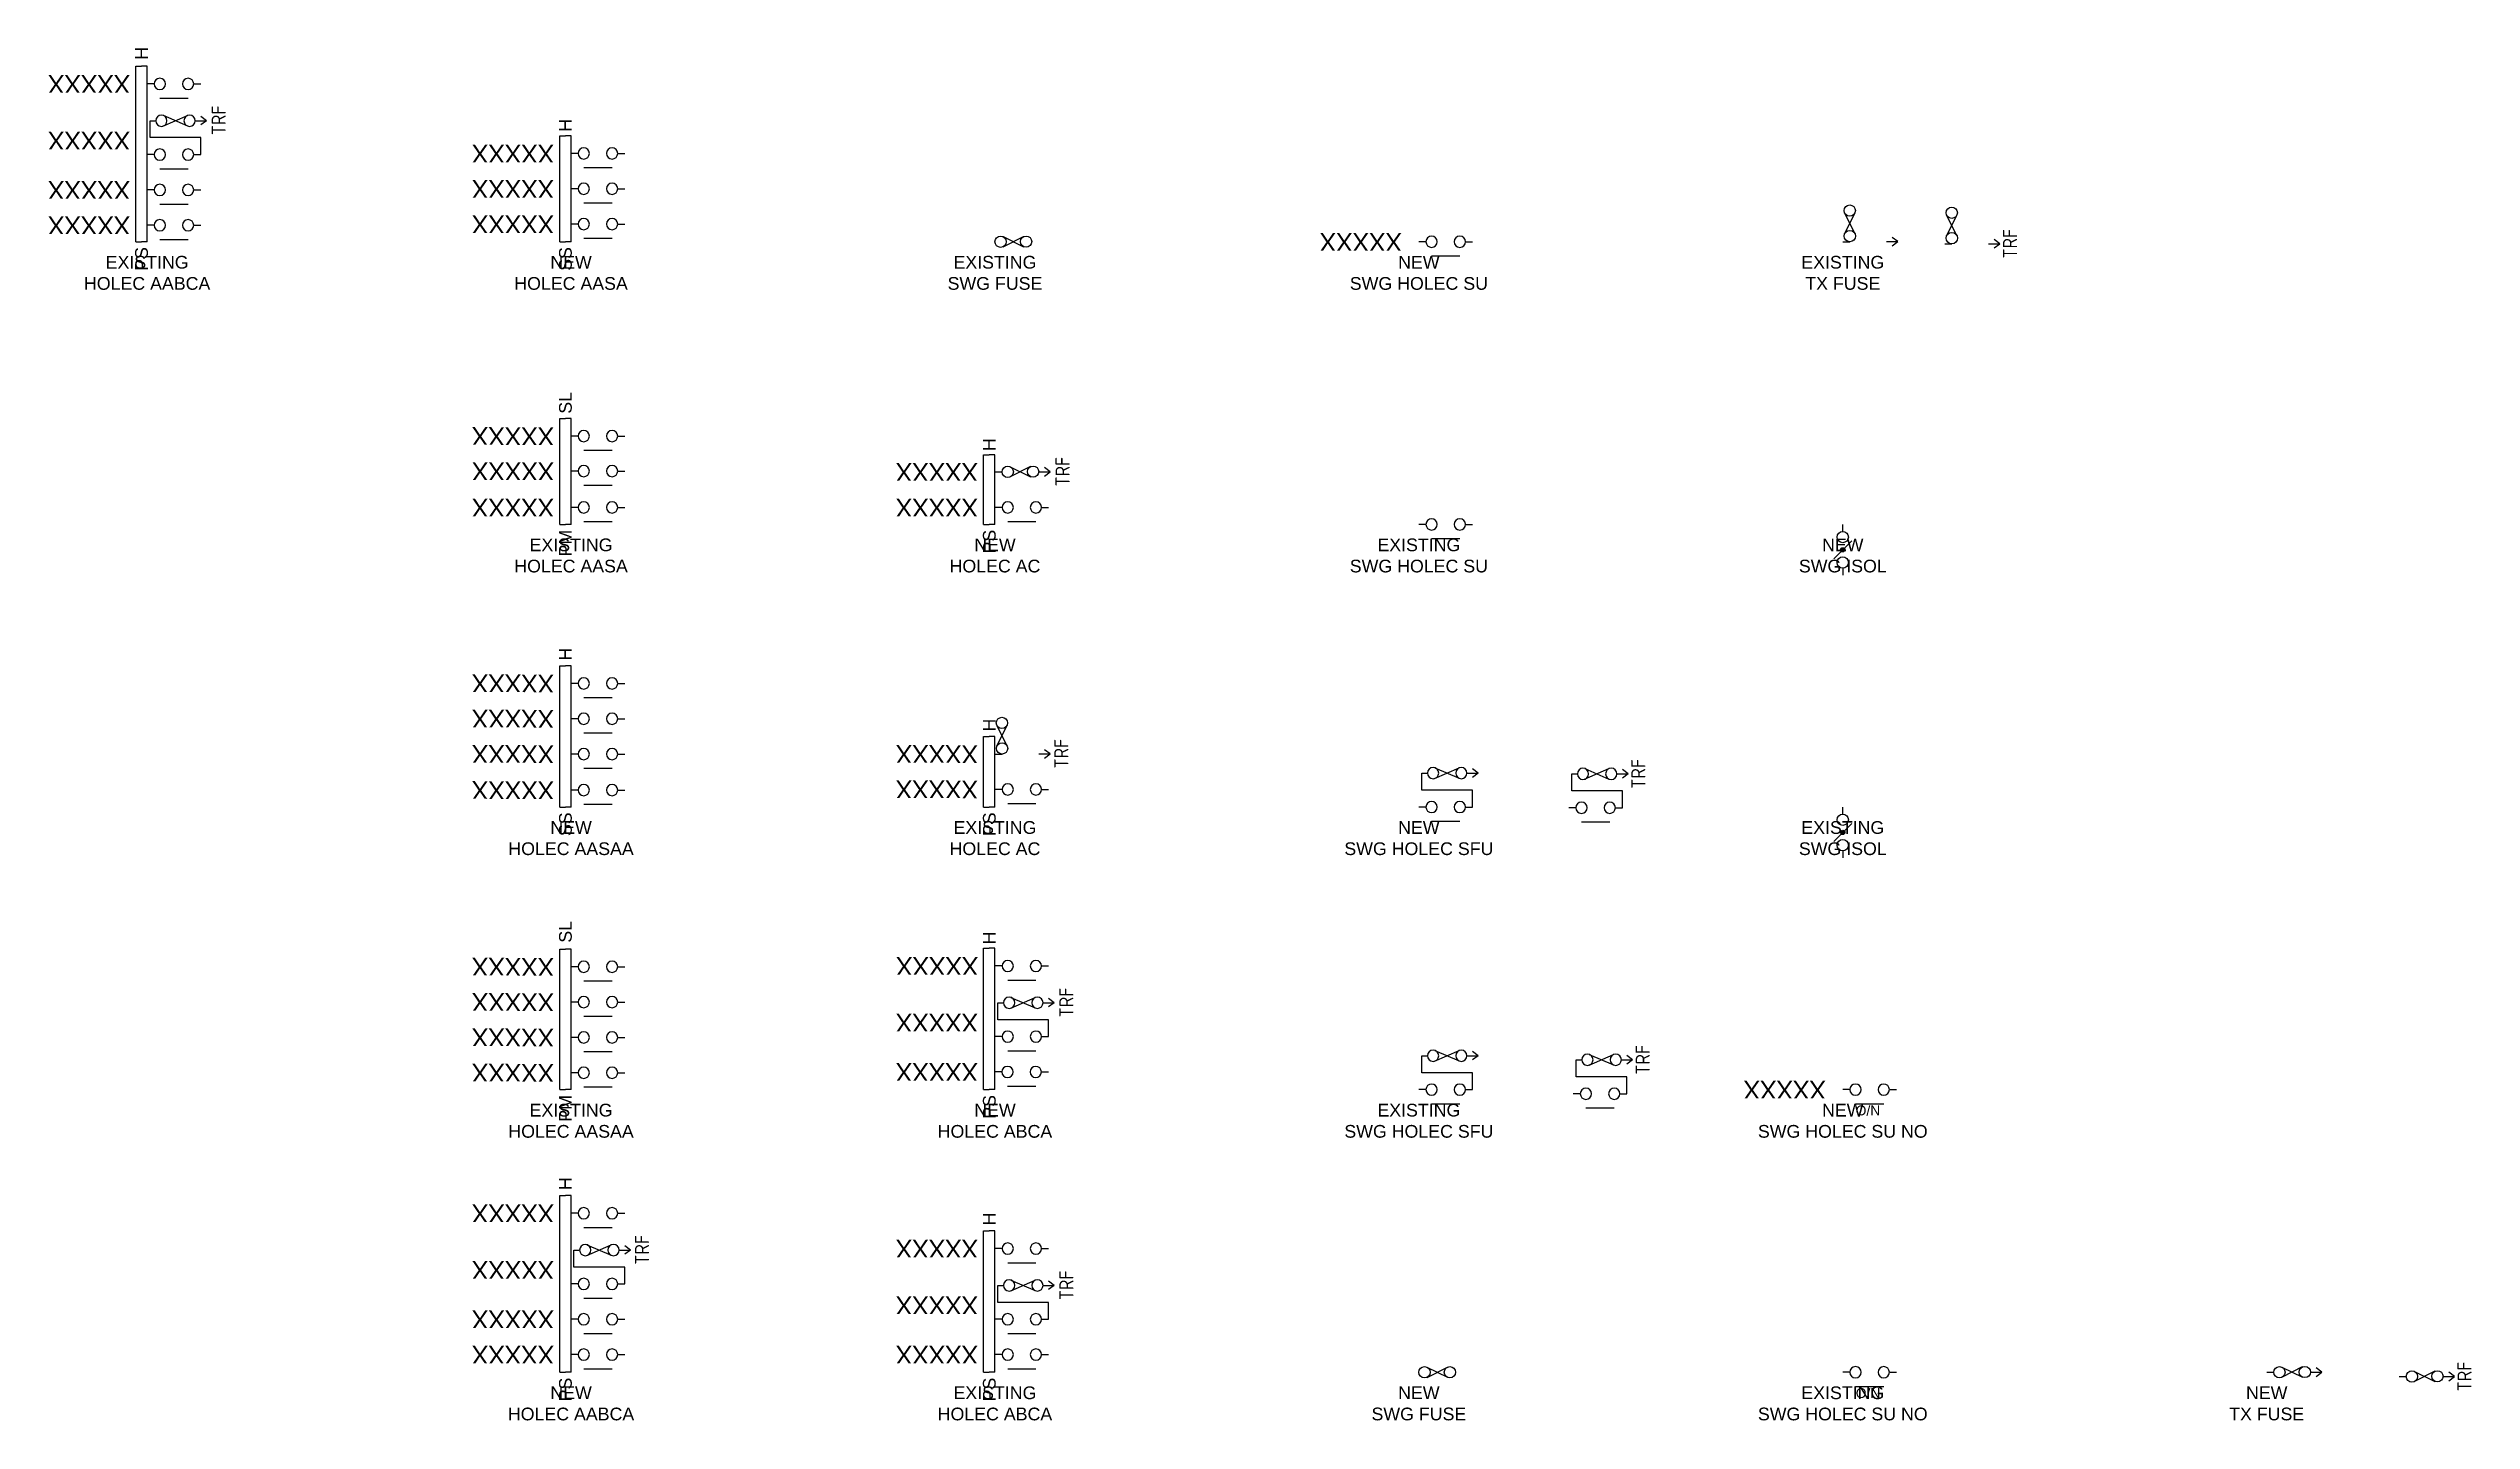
# Model space of a CAD drawing. Header units: metres. Extents: x -282 to 3977, y 160 to 949.
# Drawn here: x 1656.7 to 1999.7, y 633.8 to 827.9 of the extents above; entities that cross this region are included whole.
import ezdxf
from ezdxf.enums import TextEntityAlignment as Align

# ---------------------------------------------------------------- set-up
doc = ezdxf.new("R2010")
doc.units = ezdxf.units.M
doc.layers.get('0').update_dxf_attribs({"color": 6})
doc.layers.add('Sub_HV_EXT', color=7, linetype='Continuous')
doc.layers.add('Sub_HV_NEW', color=2, linetype='Continuous')
doc.styles.add('ARIAL', font='ARIAL.TTF', dxfattribs={"height": 2})
doc.styles.add('iecARIAL', font='ARIAL.TTF')
doc.styles.add('IESYMBOL1', font='isocp.shx')
doc.styles.get("Standard").update_dxf_attribs({"font": 'ARIAL.TTF'})
doc.styles.add('SWG_LABEL', font='ARIAL.TTF', dxfattribs={"height": 2})
doc.styles.add('SWITCH_LABEL', font='ARIAL.TTF', dxfattribs={"height": 2.5})

msp = doc.modelspace()

# ---------------------------------------------------------------- texts
at = {"char_height": 1.8, "width": 40, "attachment_point": 2}
for s, insert in [('EXISTING\\PHOLEC AABCA', (1670.7, 798.59)), ('NEW\\PHOLEC AASA', (1730.7, 798.59)), ('EXISTING\\PSWG FUSE', (1790.7, 798.59)), ('NEW\\PSWG HOLEC SU', (1850.7, 798.59)), ('EXISTING\\PTX FUSE', (1910.7, 798.59)), ('EXISTING\\PHOLEC AASA', (1730.7, 758.59)), ('NEW\\PHOLEC AC', (1790.7, 758.59)), ('EXISTING\\PSWG HOLEC SU', (1850.7, 758.59)), ('NEW\\PSWG ISOL', (1910.7, 758.59)), ('NEW\\PHOLEC AASAA', (1730.7, 718.59)), ('EXISTING\\PHOLEC AC', (1790.7, 718.59)), ('NEW\\PSWG HOLEC SFU', (1850.7, 718.59)), ('EXISTING\\PSWG ISOL', (1910.7, 718.59)), ('EXISTING\\PHOLEC AASAA', (1730.7, 678.59)), ('NEW\\PHOLEC ABCA', (1790.7, 678.59)), ('EXISTING\\PSWG HOLEC SFU', (1850.7, 678.59)), ('NEW\\PSWG HOLEC SU NO', (1910.7, 678.59)), ('NEW\\PHOLEC AABCA', (1730.7, 638.59)), ('EXISTING\\PHOLEC ABCA', (1790.7, 638.59)), ('NEW\\PSWG FUSE', (1850.7, 638.59)), ('EXISTING\\PSWG HOLEC SU NO', (1910.7, 638.59)), ('NEW\\PTX FUSE', (1970.7, 638.59))]:
    msp.add_mtext(s, dxfattribs=dict(at, insert=insert))

# ---------------------------------------------------------------- blocks, each defined once
blk = doc.blocks.new('SWG_HOLEC_SU_EXT')
blk.add_line((1.8, -2), (5.8, -2))
for points in [[(1, 0), (0, 0)], [(6.6, 0), (7.6, 0)]]:
    blk.add_lwpolyline(points)
for points in [[(1.8, -0.8, 1), (1.8, 0.8, 1)], [(5.8, -0.8, 1), (5.8, 0.8, 1)]]:
    blk.add_lwpolyline(points, format="xyb", close=True)
at = {"style": 'SWITCH_LABEL', "flags": 8}
blk.add_attdef('ASSET_NUM', text='', height=2.5, rotation=179.9544, dxfattribs=at).set_placement((-2.4, 0), align=Align.MIDDLE_LEFT)
at = {"flags": 1}
blk.add_attdef('Z', (0, 0), '', height=0.2, dxfattribs=at)
at = {"flags": 9}
for tag, p in [('ACTUAL_STATUS', (0, -0.4)), ('CONSTRUCTED_VOLTAGE', (0, -0.6)), ('OPERATING_VOLTAGE', (0, -1)), ('ORIENTATION', (0, -1.2)), ('OWNED_BY', (0, -1.4)), ('STATE', (0, -1.8)), ('SWITCH_TYPE', (0, -2)), ('STREETNAME', (0, -2.6)), ('SUBURB', (0, -2.8)), ('NO_PHASES', (0, -0.8)), ('PARENT', (0, -1.6)), ('USAGE', (0, -2.2)), ('LOCATION', (0, -2.4)), ('NOTES', (0, -3))]:
    blk.add_attdef(tag, text='', height=0.2, dxfattribs=at).set_placement(p, align=Align.MIDDLE_LEFT)
at = {"style": 'SWITCH_LABEL', "flags": 9}
blk.add_attdef('STREET_CODE', text='', height=0.2, dxfattribs=at).set_placement((0, -0.2), align=Align.MIDDLE_LEFT)
blk = doc.blocks.new('SWG_HOLEC_SFU_EXT')
for p, q in [((2.23, 4.03), (5.69, 5.54)), ((2.25, 5.56), (5.69, 4.06)), ((1.8, -2), (5.8, -2))]:
    blk.add_line(p, q)
for points in [[(7.6, 0), (7.6, 2.4), (0.41, 2.4), (0.41, 4.8), (1.21, 4.8)], [(6.81, 4.8), (8.4, 4.8), (7.6, 4.2)], [(8.4, 4.8), (7.6, 5.4)], [(1, 0), (0, 0)], [(6.6, 0), (7.6, 0)]]:
    blk.add_lwpolyline(points)
for points in [[(2.01, 4, 1), (2.01, 5.6, 1)], [(6.01, 4, 1), (6.01, 5.6, 1)], [(1.8, -0.8, 1), (1.8, 0.8, 1)], [(5.8, -0.8, 1), (5.8, 0.8, 1)]]:
    blk.add_lwpolyline(points, format="xyb", close=True)
at = {"style": 'iecARIAL', "flags": 8}
blk.add_attdef('ASSET_NUM', text='', height=2.5, rotation=179.9544, dxfattribs=at).set_placement((-3, 1), align=Align.MIDDLE_LEFT)
at = {"flags": 9}
for tag, p in [('ACTUAL_STATUS', (0, 0)), ('CONSTRUCTED_VOLTAGE', (0, -0.4)), ('OPERATING_VOLTAGE', (0, -0.8)), ('ORIENTATION', (0, -1)), ('OWNED_BY', (0, -1.2)), ('STATE', (0, -1.6)), ('SWITCH_TYPE', (0, -1.8)), ('STREETNAME', (0, -2.4)), ('SUBURB', (0, -2.6)), ('NO_PHASES', (0, -0.6)), ('PARENT', (0, -1.4)), ('USAGE', (0, -2)), ('LOCATION', (0, -2.2)), ('NOTES', (0, -2.8))]:
    blk.add_attdef(tag, text='', height=0.2, dxfattribs=at).set_placement(p, align=Align.MIDDLE_LEFT)
at = {"flags": 1}
blk.add_attdef('Z', (0, 0), '', height=0.2, dxfattribs=at)
blk = doc.blocks.new('*U222')
for p, q in [((-1.6, 0), (-1.6, 24.83)), ((-1.6, 24.83), (-0.8, 24.83)), ((0, 24.83), (-0.8, 24.83)), ((0, 0), (0, 24.83)), ((-1.6, 0), (-0.8, 0)), ((0, 0), (-0.8, 0))]:
    blk.add_line(p, q)
for name, p in [('SWG_HOLEC_SU_EXT', (0, 22.33)), ('SWG_HOLEC_SFU_EXT', (0, 12.33)), ('SWG_HOLEC_SU_EXT', (0, 7.33)), ('SWG_HOLEC_SU_EXT', (0, 2.33))]:
    blk.add_blockref(name, p)
at = {"style": 'IESYMBOL1'}
blk.add_text('TRF', height=2, rotation=90, dxfattribs=at).set_placement((10.13, 17.18), align=Align.MIDDLE_CENTER)
at = {"style": 'ARIAL'}
blk.add_attdef('SWG_TYPE', text='', height=1.8, rotation=90, dxfattribs=at).set_placement((-0.8, 25.74), align=Align.MIDDLE_LEFT)
at = {"style": 'SWG_LABEL', "flags": 8}
for tag, p in [('ASSET_NUM4', (-2.4, 22.33)), ('ASSET_NUM3', (-2.4, 14.33)), ('ASSET_NUM2', (-2.4, 7.33)), ('ASSET_NUM1', (-2.4, 2.33))]:
    blk.add_attdef(tag, text='', height=2.5, rotation=179.9544, dxfattribs=at).set_placement(p, align=Align.MIDDLE_LEFT)
at = {"flags": 1}
blk.add_attdef('Z', (0, 0), '', height=0.2, rotation=90, dxfattribs=at)
at = {"style": 'ARIAL'}
blk.add_attdef('SUB_TYPE', text='', height=1.8, rotation=90, dxfattribs=at).set_placement((-0.8, -0.76), align=Align.MIDDLE_RIGHT)
blk = doc.blocks.new('SWG_HOLEC_SU_NEW')
blk.add_line((1.8, -2), (5.8, -2))
for points in [[(1, 0), (0, 0)], [(6.6, 0), (7.6, 0)]]:
    blk.add_lwpolyline(points)
for points in [[(1.8, -0.8, 1), (1.8, 0.8, 1)], [(5.8, -0.8, 1), (5.8, 0.8, 1)]]:
    blk.add_lwpolyline(points, format="xyb", close=True)
at = {"style": 'SWITCH_LABEL', "flags": 8}
blk.add_attdef('ASSET_NUM', text='', height=2.5, rotation=179.9544, dxfattribs=at).set_placement((-2.4, 0), align=Align.MIDDLE_LEFT)
at = {"flags": 1}
blk.add_attdef('Z', (0, 0), '', height=0.2, dxfattribs=at)
at = {"flags": 9}
for tag, p in [('ACTUAL_STATUS', (0, -0.4)), ('CONSTRUCTED_VOLTAGE', (0, -0.6)), ('OPERATING_VOLTAGE', (0, -1)), ('ORIENTATION', (0, -1.2)), ('OWNED_BY', (0, -1.4)), ('STATE', (0, -1.8)), ('SWITCH_TYPE', (0, -2)), ('SUBURB', (0, -2.4)), ('STREETNAME', (0, -2.6)), ('NO_PHASES', (0, -0.8)), ('PARENT', (0, -1.6)), ('USAGE', (0, -2.2)), ('LOCATION', (0, -2.8)), ('NOTES', (0, -3))]:
    blk.add_attdef(tag, text='', height=0.2, dxfattribs=at).set_placement(p, align=Align.MIDDLE_LEFT)
at = {"style": 'SWITCH_LABEL', "flags": 9}
blk.add_attdef('STREET_CODE', text='', height=0.2, dxfattribs=at).set_placement((0, -0.2), align=Align.MIDDLE_LEFT)
blk = doc.blocks.new('SWG_HOLEC_SFU_NEW')
for p, q in [((2.23, 4.03), (5.69, 5.54)), ((2.25, 5.56), (5.69, 4.06)), ((1.8, -2), (5.8, -2))]:
    blk.add_line(p, q)
for points in [[(7.6, 0), (7.6, 2.4), (0.41, 2.4), (0.41, 4.8), (1.21, 4.8)], [(6.81, 4.8), (8.4, 4.8), (7.6, 4.2)], [(8.4, 4.8), (7.6, 5.4)], [(1, 0), (0, 0)], [(6.6, 0), (7.6, 0)]]:
    blk.add_lwpolyline(points)
for points in [[(2.01, 4, 1), (2.01, 5.6, 1)], [(6.01, 4, 1), (6.01, 5.6, 1)], [(1.8, -0.8, 1), (1.8, 0.8, 1)], [(5.8, -0.8, 1), (5.8, 0.8, 1)]]:
    blk.add_lwpolyline(points, format="xyb", close=True)
at = {"style": 'iecARIAL', "flags": 8}
blk.add_attdef('ASSET_NUM', text='', height=2.5, rotation=179.9544, dxfattribs=at).set_placement((-3, 1), align=Align.MIDDLE_LEFT)
at = {"flags": 9}
for tag, p in [('ACTUAL_STATUS', (0, 0)), ('CONSTRUCTED_VOLTAGE', (0, -0.4)), ('OPERATING_VOLTAGE', (0, -0.8)), ('ORIENTATION', (0, -1)), ('OWNED_BY', (0, -1.2)), ('STATE', (0, -1.6)), ('SWITCH_TYPE', (0, -1.8)), ('SUBURB', (0, -2.2)), ('STREETNAME', (0, -2.4)), ('NO_PHASES', (0, -0.6)), ('PARENT', (0, -1.4)), ('USAGE', (0, -2)), ('LOCATION', (0, -2.6)), ('NOTES', (0, -2.8))]:
    blk.add_attdef(tag, text='', height=0.2, dxfattribs=at).set_placement(p, align=Align.MIDDLE_LEFT)
at = {"flags": 1}
blk.add_attdef('Z', (0, 0), '', height=0.2, dxfattribs=at)
blk = doc.blocks.new('*U227')
for p, q in [((-1.6, 0), (-1.6, 25)), ((-1.6, 25), (-0.8, 25)), ((0, 25), (-0.8, 25)), ((0, 0), (0, 25)), ((-1.6, 0), (-0.8, 0)), ((0, 0), (-0.8, 0))]:
    blk.add_line(p, q)
for name, p in [('SWG_HOLEC_SU_NEW', (0, 22.5)), ('SWG_HOLEC_SFU_NEW', (0, 12.5)), ('SWG_HOLEC_SU_NEW', (0, 7.5)), ('SWG_HOLEC_SU_NEW', (0, 2.5))]:
    blk.add_blockref(name, p)
at = {"style": 'IESYMBOL1'}
blk.add_text('TRF', height=2, rotation=90, dxfattribs=at).set_placement((10.04, 17.33), align=Align.MIDDLE_CENTER)
at = {"style": 'ARIAL'}
blk.add_attdef('SWG_TYPE', text='', height=1.8, rotation=90, dxfattribs=at).set_placement((-0.8, 25.79), align=Align.MIDDLE_LEFT)
at = {"style": 'SWG_LABEL', "flags": 8}
for tag, p in [('ASSET_NUM4', (-2.4, 22.5)), ('ASSET_NUM3', (-2.4, 14.5)), ('ASSET_NUM2', (-2.4, 7.5)), ('ASSET_NUM1', (-2.4, 2.5))]:
    blk.add_attdef(tag, text='', height=2.5, rotation=179.9544, dxfattribs=at).set_placement(p, align=Align.MIDDLE_LEFT)
at = {"flags": 1}
blk.add_attdef('Z', (0, 0), '', height=0.2, rotation=90, dxfattribs=at)
at = {"style": 'ARIAL'}
blk.add_attdef('SUB_TYPE', text='', height=1.8, rotation=90, dxfattribs=at).set_placement((-0.8, -0.76), align=Align.MIDDLE_RIGHT)
blk = doc.blocks.new('*U226')
for p, q in [((-1.6, 0), (-1.6, 19.9)), ((-1.6, 19.9), (-0.8, 19.9)), ((0, 19.9), (-0.8, 19.9)), ((0, 0), (0, 19.9)), ((-1.6, 0), (-0.8, 0)), ((0, 0), (-0.8, 0))]:
    blk.add_line(p, q)
for p in [(0, 17.4), (0, 12.4), (0, 7.4), (0, 2.4)]:
    blk.add_blockref('SWG_HOLEC_SU_EXT', p)
at = {"style": 'ARIAL'}
blk.add_attdef('SWG_TYPE', text='', height=1.8, rotation=90, dxfattribs=at).set_placement((-0.8, 20.81), align=Align.MIDDLE_LEFT)
at = {"style": 'SWG_LABEL', "flags": 8}
for tag, p in [('ASSET_NUM4', (-2.4, 17.4)), ('ASSET_NUM3', (-2.4, 12.4)), ('ASSET_NUM2', (-2.4, 7.4)), ('ASSET_NUM1', (-2.4, 2.4))]:
    blk.add_attdef(tag, text='', height=2.5, rotation=179.9544, dxfattribs=at).set_placement(p, align=Align.MIDDLE_LEFT)
at = {"flags": 1}
blk.add_attdef('Z', (0, 0), '', height=0.2, rotation=90, dxfattribs=at)
at = {"style": 'ARIAL'}
blk.add_attdef('SUB_TYPE', text='', height=1.8, rotation=90, dxfattribs=at).set_placement((-0.8, -0.76), align=Align.MIDDLE_RIGHT)
blk = doc.blocks.new('*U225')
for p, q in [((-1.6, 0), (-1.6, 20)), ((-1.6, 20), (-0.8, 20)), ((0, 20), (-0.8, 20)), ((0, 0), (0, 20)), ((-1.6, 0), (-0.8, 0)), ((0, 0), (-0.8, 0))]:
    blk.add_line(p, q)
for p in [(0, 17.5), (0, 12.5), (0, 7.5), (0, 2.4)]:
    blk.add_blockref('SWG_HOLEC_SU_NEW', p)
at = {"style": 'ARIAL'}
blk.add_attdef('SWG_TYPE', text='', height=1.8, rotation=90, dxfattribs=at).set_placement((-0.8, 20.72), align=Align.MIDDLE_LEFT)
at = {"style": 'SWG_LABEL', "flags": 8}
for tag, p in [('ASSET_NUM4', (-2.4, 17.5)), ('ASSET_NUM3', (-2.4, 12.5)), ('ASSET_NUM2', (-2.4, 7.5)), ('ASSET_NUM1', (-2.4, 2.4))]:
    blk.add_attdef(tag, text='', height=2.5, rotation=179.9544, dxfattribs=at).set_placement(p, align=Align.MIDDLE_LEFT)
at = {"flags": 1}
blk.add_attdef('Z', (0, 0), '', height=0.2, rotation=90, dxfattribs=at)
at = {"style": 'ARIAL'}
blk.add_attdef('SUB_TYPE', text='', height=1.8, rotation=90, dxfattribs=at).set_placement((-0.8, -0.76), align=Align.MIDDLE_RIGHT)
blk = doc.blocks.new('*U224')
for p, q in [((-1.6, 0), (-1.6, 15)), ((-1.6, 15), (-0.8, 15)), ((0, 15), (-0.8, 15)), ((0, 0), (0, 15)), ((-1.6, 0), (-0.8, 0)), ((0, 0), (-0.8, 0))]:
    blk.add_line(p, q)
for p in [(0, 12.5), (0, 7.54), (0, 2.4)]:
    blk.add_blockref('SWG_HOLEC_SU_EXT', p)
at = {"style": 'ARIAL'}
blk.add_attdef('SWG_TYPE', text='', height=1.8, rotation=90, dxfattribs=at).set_placement((-0.8, 15.66), align=Align.MIDDLE_LEFT)
at = {"style": 'SWG_LABEL', "flags": 8}
for tag, p in [('ASSET_NUM3', (-2.4, 12.5)), ('ASSET_NUM2', (-2.4, 7.54)), ('ASSET_NUM1', (-2.4, 2.4))]:
    blk.add_attdef(tag, text='', height=2.5, rotation=179.9544, dxfattribs=at).set_placement(p, align=Align.MIDDLE_LEFT)
at = {"flags": 1}
blk.add_attdef('Z', (0, 0), '', height=0.2, rotation=90, dxfattribs=at)
at = {"style": 'ARIAL'}
blk.add_attdef('SUB_TYPE', text='', height=1.8, rotation=90, dxfattribs=at).set_placement((-0.8, -0.76), align=Align.MIDDLE_RIGHT)
blk = doc.blocks.new('*U223')
for p, q in [((-1.6, 0), (-1.6, 15)), ((-1.6, 15), (-0.8, 15)), ((0, 15), (-0.8, 15)), ((0, 0), (0, 15)), ((-1.6, 0), (-0.8, 0)), ((0, 0), (-0.8, 0))]:
    blk.add_line(p, q)
for p in [(0, 12.5), (0, 7.5), (0, 2.5)]:
    blk.add_blockref('SWG_HOLEC_SU_NEW', p)
at = {"style": 'ARIAL'}
blk.add_attdef('SWG_TYPE', text='', height=1.8, rotation=90, dxfattribs=at).set_placement((-0.8, 15.57), align=Align.MIDDLE_LEFT)
at = {"style": 'SWG_LABEL', "flags": 8}
for tag, p in [('ASSET_NUM3', (-2.4, 12.5)), ('ASSET_NUM2', (-2.4, 7.5)), ('ASSET_NUM1', (-2.4, 2.5))]:
    blk.add_attdef(tag, text='', height=2.5, rotation=179.9544, dxfattribs=at).set_placement(p, align=Align.MIDDLE_LEFT)
at = {"flags": 1}
blk.add_attdef('Z', (0, 0), '', height=0.2, rotation=90, dxfattribs=at)
at = {"style": 'ARIAL'}
blk.add_attdef('SUB_TYPE', text='', height=1.8, rotation=90, dxfattribs=at).set_placement((-0.8, -0.76), align=Align.MIDDLE_RIGHT)
blk = doc.blocks.new('*U228')
for p, q in [((-1.6, 0), (-1.6, 20)), ((-1.6, 20), (-0.8, 20)), ((0, 20), (-0.8, 20)), ((0, 0), (0, 20)), ((-1.6, 0), (-0.8, 0)), ((0, 0), (-0.8, 0))]:
    blk.add_line(p, q)
for name, p in [('SWG_HOLEC_SU_EXT', (0, 17.5)), ('SWG_HOLEC_SFU_EXT', (0, 7.5)), ('SWG_HOLEC_SU_EXT', (0, 2.5))]:
    blk.add_blockref(name, p)
at = {"style": 'IESYMBOL1'}
blk.add_text('TRF', height=2, rotation=90, dxfattribs=at).set_placement((10.12, 12.31), align=Align.MIDDLE_CENTER)
at = {"style": 'ARIAL'}
blk.add_attdef('SWG_TYPE', text='', height=1.8, rotation=90, dxfattribs=at).set_placement((-0.8, 20.77), align=Align.MIDDLE_LEFT)
at = {"style": 'SWG_LABEL', "flags": 8}
for tag, p in [('ASSET_NUM3', (-2.4, 17.5)), ('ASSET_NUM2', (-2.4, 9.5)), ('ASSET_NUM1', (-2.4, 2.5))]:
    blk.add_attdef(tag, text='', height=2.5, rotation=179.9544, dxfattribs=at).set_placement(p, align=Align.MIDDLE_LEFT)
at = {"flags": 1}
blk.add_attdef('Z', (0, 0), '', height=0.2, rotation=90, dxfattribs=at)
at = {"style": 'ARIAL'}
blk.add_attdef('SUB_TYPE', text='', height=1.8, rotation=90, dxfattribs=at).set_placement((-0.8, -0.76), align=Align.MIDDLE_RIGHT)
blk = doc.blocks.new('*U229')
for p, q in [((-1.6, 0), (-1.6, 20)), ((-1.6, 20), (-0.8, 20)), ((0, 20), (-0.8, 20)), ((0, 0), (0, 20)), ((-1.6, 0), (-0.8, 0)), ((0, 0), (-0.8, 0))]:
    blk.add_line(p, q)
for name, p in [('SWG_HOLEC_SU_NEW', (0, 17.5)), ('SWG_HOLEC_SFU_NEW', (0, 7.5)), ('SWG_HOLEC_SU_NEW', (-0.03, 2.5))]:
    blk.add_blockref(name, p)
at = {"style": 'IESYMBOL1'}
blk.add_text('TRF', height=2, rotation=90, dxfattribs=at).set_placement((10.1, 12.34), align=Align.MIDDLE_CENTER)
at = {"style": 'ARIAL'}
blk.add_attdef('SWG_TYPE', text='', height=1.8, rotation=90, dxfattribs=at).set_placement((-0.8, 20.57), align=Align.MIDDLE_LEFT)
at = {"style": 'SWG_LABEL', "flags": 8}
for tag, p in [('ASSET_NUM3', (-2.37, 17.5)), ('ASSET_NUM2', (-2.4, 9.5)), ('ASSET_NUM1', (-2.4, 2.5))]:
    blk.add_attdef(tag, text='', height=2.5, rotation=179.9544, dxfattribs=at).set_placement(p, align=Align.MIDDLE_LEFT)
at = {"flags": 1}
blk.add_attdef('Z', (0, 0), '', height=0.2, rotation=90, dxfattribs=at)
at = {"style": 'ARIAL'}
blk.add_attdef('SUB_TYPE', text='', height=1.8, rotation=90, dxfattribs=at).set_placement((-0.8, -0.76), align=Align.MIDDLE_RIGHT)
blk = doc.blocks.new('SWG_FUSE_EXT')
for points in [[(1.15, 0.72), (4.04, -0.71)], [(1.16, -0.72), (4.04, 0.73)]]:
    blk.add_lwpolyline(points)
for centre in [(0.8, 0), (4.4, 0.01)]:
    blk.add_circle(centre, 0.8)
blk = doc.blocks.new('TX_FUSE_EXT')
blk.add_line((6.2, 0.01), (7.8, 0.01))
for points in [[(0, 0), (1, 0)], [(7, -0.59), (7.8, 0.01), (7, 0.61)]]:
    blk.add_lwpolyline(points)
at = {"rotation": 90}
blk.add_blockref('SWG_FUSE_EXT', (1, 0), dxfattribs=at)
blk = doc.blocks.new('*U231')
for p, q in [((-1.6, 0), (-1.6, 10)), ((-1.6, 10), (-0.8, 10)), ((0, 10), (-0.8, 10)), ((0, 0), (0, 10)), ((-1.6, 0), (-0.8, 0)), ((0, 0), (-0.8, 0))]:
    blk.add_line(p, q)
for name, p in [('TX_FUSE_EXT', (0, 7.5)), ('SWG_HOLEC_SU_EXT', (0, 2.5))]:
    blk.add_blockref(name, p)
at = {"style": 'IESYMBOL1'}
blk.add_text('TRF', height=2, rotation=90, dxfattribs=at).set_placement((9.39, 7.55), align=Align.MIDDLE_CENTER)
at = {"style": 'ARIAL'}
blk.add_attdef('SWG_TYPE', text='', height=1.8, rotation=90, dxfattribs=at).set_placement((-0.8, 10.68), align=Align.MIDDLE_LEFT)
at = {"style": 'SWG_LABEL', "flags": 8}
for tag, p in [('ASSET_NUM2', (-2.4, 7.5)), ('ASSET_NUM1', (-2.4, 2.5))]:
    blk.add_attdef(tag, text='', height=2.5, rotation=179.9544, dxfattribs=at).set_placement(p, align=Align.MIDDLE_LEFT)
at = {"flags": 1}
blk.add_attdef('Z', (0, 0), '', height=0.2, rotation=90, dxfattribs=at)
at = {"style": 'ARIAL'}
blk.add_attdef('SUB_TYPE', text='', height=1.8, rotation=90, dxfattribs=at).set_placement((-0.8, -0.76), align=Align.MIDDLE_RIGHT)
blk = doc.blocks.new('TX_FUSE_NEW')
for p, q in [((2.15, 0.72), (5.05, -0.68)), ((5.03, 0.75), (2.17, -0.71)), ((6.2, 0.02), (7.8, 0.02))]:
    blk.add_line(p, q)
for points in [[(0, 0), (1, 0)], [(7, -0.58), (7.8, 0.02), (7, 0.62)]]:
    blk.add_lwpolyline(points)
for centre in [(1.8, 0.01), (5.4, 0.04)]:
    blk.add_circle(centre, 0.8)
for tag, p, flags in [('Z', (0, 0), 1), ('ORIENTATION', (0.04, -4.4), 9), ('USAGE', (0.04, -5.4), 9)]:
    blk.add_attdef(tag, p, '', height=0.2, dxfattribs=dict(flags=flags))
blk = doc.blocks.new('*U230')
for p, q in [((-1.6, 0), (-1.6, 9.82)), ((-1.6, 9.82), (-0.8, 9.82)), ((0, 9.82), (-0.8, 9.82)), ((0, 0), (0, 9.82)), ((-1.6, 0), (-0.8, 0)), ((0, 0), (-0.8, 0))]:
    blk.add_line(p, q)
for name, p in [('TX_FUSE_NEW', (0, 7.42)), ('SWG_HOLEC_SU_NEW', (0, 2.4))]:
    blk.add_blockref(name, p)
at = {"style": 'IESYMBOL1'}
blk.add_text('TRF', height=2, rotation=90, dxfattribs=at).set_placement((9.57, 7.46), align=Align.MIDDLE_CENTER)
at = {"style": 'ARIAL'}
blk.add_attdef('SWG_TYPE', text='', height=1.8, rotation=90, dxfattribs=at).set_placement((-0.8, 10.39), align=Align.MIDDLE_LEFT)
at = {"style": 'SWG_LABEL', "flags": 8}
for tag, p in [('ASSET_NUM2', (-2.4, 7.42)), ('ASSET_NUM1', (-2.4, 2.4))]:
    blk.add_attdef(tag, text='', height=2.5, rotation=179.9544, dxfattribs=at).set_placement(p, align=Align.MIDDLE_LEFT)
at = {"flags": 1}
blk.add_attdef('Z', (0, 0), '', height=0.2, rotation=90, dxfattribs=at)
at = {"style": 'ARIAL'}
blk.add_attdef('SUB_TYPE', text='', height=1.8, rotation=90, dxfattribs=at).set_placement((-0.8, -0.76), align=Align.MIDDLE_RIGHT)
blk = doc.blocks.new('SWG_FUSE_NEW')
for points in [[(1.15, 0.72), (4.04, -0.71)], [(1.16, -0.72), (4.04, 0.73)]]:
    blk.add_lwpolyline(points)
for centre in [(0.8, 0), (4.4, 0.01)]:
    blk.add_circle(centre, 0.8)
blk = doc.blocks.new('SWG_HOLEC_SU_NO_EXT')
blk.add_line((1.8, -2), (5.8, -2))
for points in [[(1, 0), (0, 0)], [(6.6, 0), (7.6, 0)]]:
    blk.add_lwpolyline(points)
for points in [[(1.8, -0.8, 1), (1.8, 0.8, 1)], [(5.8, -0.8, 1), (5.8, 0.8, 1)]]:
    blk.add_lwpolyline(points, format="xyb", close=True)
at = {"insert": (5.31, -3.64), "char_height": 1.4, "width": 3.8863, "attachment_point": 1, "rotation": 180}
blk.add_mtext('{\\fArial|b0|i0|c0|p34;N/O}', dxfattribs=at)
at = {"style": 'SWITCH_LABEL', "flags": 8}
blk.add_attdef('ASSET_NUM', text='', height=2.5, rotation=179.9544, dxfattribs=at).set_placement((-2.4, 0), align=Align.MIDDLE_LEFT)
at = {"flags": 1}
blk.add_attdef('Z', (0, 0), '', height=0.2, dxfattribs=at)
at = {"flags": 9}
for tag, p in [('ACTUAL_STATUS', (0, -0.4)), ('CONSTRUCTED_VOLTAGE', (0, -0.6)), ('OPERATING_VOLTAGE', (0, -1)), ('ORIENTATION', (0, -1.2)), ('OWNED_BY', (0, -1.4)), ('STATE', (0, -1.8)), ('SWITCH_TYPE', (0, -2)), ('STREETNAME', (0, -2.6)), ('SUBURB', (0, -2.8)), ('NO_PHASES', (0, -0.8)), ('PARENT', (0, -1.6)), ('USAGE', (0, -2.2)), ('LOCATION', (0, -2.4)), ('NOTES', (0, -3))]:
    blk.add_attdef(tag, text='', height=0.2, dxfattribs=at).set_placement(p, align=Align.MIDDLE_LEFT)
at = {"style": 'SWITCH_LABEL', "flags": 9}
blk.add_attdef('STREET_CODE', text='', height=0.2, dxfattribs=at).set_placement((0, -0.2), align=Align.MIDDLE_LEFT)
blk = doc.blocks.new('SWG_HOLEC_SU_NO_NEW')
blk.add_line((1.79, -2), (5.79, -2))
for points in [[(1, 0), (0, 0)], [(6.6, 0), (7.6, 0)]]:
    blk.add_lwpolyline(points)
for points in [[(1.8, -0.8, 1), (1.8, 0.8, 1)], [(5.8, -0.8, 1), (5.8, 0.8, 1)]]:
    blk.add_lwpolyline(points, format="xyb", close=True)
at = {"insert": (5.3, -3.64), "char_height": 1.4, "width": 3.8863, "attachment_point": 1, "rotation": 180}
blk.add_mtext('{\\fArial|b0|i0|c0|p34;N/O}', dxfattribs=at)
at = {"style": 'SWITCH_LABEL', "flags": 8}
blk.add_attdef('ASSET_NUM', text='', height=2.5, rotation=179.9544, dxfattribs=at).set_placement((-2.4, 0), align=Align.MIDDLE_LEFT)
at = {"flags": 1}
blk.add_attdef('Z', (0, 0), '', height=0.2, dxfattribs=at)
at = {"flags": 9}
for tag, p in [('ACTUAL_STATUS', (0, -0.4)), ('CONSTRUCTED_VOLTAGE', (0, -0.6)), ('OPERATING_VOLTAGE', (0, -1)), ('ORIENTATION', (0, -1.2)), ('OWNED_BY', (0, -1.4)), ('STATE', (0, -1.8)), ('SWITCH_TYPE', (0, -2)), ('SUBURB', (0, -2.4)), ('STREETNAME', (0, -2.6)), ('NO_PHASES', (0, -0.8)), ('PARENT', (0, -1.6)), ('USAGE', (0, -2.2)), ('LOCATION', (0, -2.8)), ('NOTES', (0, -3))]:
    blk.add_attdef(tag, text='', height=0.2, dxfattribs=at).set_placement(p, align=Align.MIDDLE_LEFT)
at = {"style": 'SWITCH_LABEL', "flags": 9}
blk.add_attdef('STREET_CODE', text='', height=0.2, dxfattribs=at).set_placement((0, -0.2), align=Align.MIDDLE_LEFT)
blk = doc.blocks.new('SWG_ISOL_EXT')
h = blk.add_hatch(color=256)
edge = h.paths.add_edge_path()
edge.add_arc((0, -3.6), 0.3, 0, 360)
for points in [[(0, -1), (0, 0)], [(-1.27, -4.88), (1.27, -2.32)], [(0, -6.2), (0, -7.2)]]:
    blk.add_lwpolyline(points)
for centre, radius in [((0, -1.8), 0.8), ((0, -3.6), 0.3), ((0, -5.4), 0.8)]:
    blk.add_circle(centre, radius)
at = {"flags": 1}
blk.add_attdef('ASSET_NUM', (-1.88, -7.95), '', height=2.5, rotation=90, dxfattribs=at)
for tag, p in [('USAGE', (1.65, -3.63)), ('ORIENTATION', (1.65, -4.02)), ('LOCATION', (1.65, -5.12)), ('NOTES', (1.65, -5.56)), ('Z', (-0.01, -7.2))]:
    blk.add_attdef(tag, p, '', height=0.2, dxfattribs=at)
blk = doc.blocks.new('SWG_ISOL_NEW')
h = blk.add_hatch(color=256)
edge = h.paths.add_edge_path()
edge.add_arc((0, -3.6), 0.3, 0, 360)
for points in [[(0, -1), (0, 0)], [(-1.27, -4.88), (1.27, -2.32)], [(0, -6.2), (0, -7.2)]]:
    blk.add_lwpolyline(points)
for centre, radius in [((0, -1.8), 0.8), ((0, -3.6), 0.3), ((0, -5.4), 0.8)]:
    blk.add_circle(centre, radius)
at = {"flags": 1}
blk.add_attdef('ASSET_NUM', (-1.88, -7.95), '', height=2.5, rotation=90, dxfattribs=at)
for tag, p in [('USAGE', (1.65, -3.63)), ('ORIENTATION', (1.65, -4.02)), ('NOTES', (1.65, -5.56)), ('Z', (-0.01, -7.2))]:
    blk.add_attdef(tag, p, '', height=0.2, dxfattribs=at)
blk = doc.blocks.new('TRF_FUSE_NEW')
blk.add_blockref('TX_FUSE_NEW', (0, 0))
at = {"style": 'IESYMBOL1'}
blk.add_text('TRF', height=2, rotation=90, dxfattribs=at).set_placement((9.24, 0.02), align=Align.MIDDLE_CENTER)
for tag, p, flags in [('Z', (0, 0), 1), ('ORIENTATION', (0.02, -2.6), 9), ('USAGE', (0.02, -3.6), 9)]:
    blk.add_attdef(tag, p, '', height=0.2, dxfattribs=dict(flags=flags))
blk = doc.blocks.new('TRF_FUSE_EXT')
blk.add_blockref('TX_FUSE_EXT', (0, 0))
at = {"style": 'IESYMBOL1'}
blk.add_text('TRF', height=2, rotation=90, dxfattribs=at).set_placement((9.24, 0.01), align=Align.MIDDLE_CENTER)
blk = doc.blocks.new('SWG_HOLEC_TRF_EXT')
blk.add_blockref('SWG_HOLEC_SFU_EXT', (0, 0))
at = {"style": 'IESYMBOL1'}
blk.add_text('TRF', height=2, rotation=90, dxfattribs=at).set_placement((9.84, 4.8), align=Align.MIDDLE_CENTER)
blk = doc.blocks.new('SWG_HOLEC_TRF_NEW')
blk.add_blockref('SWG_HOLEC_SFU_NEW', (0, 0))
at = {"style": 'IESYMBOL1'}
blk.add_text('TRF', height=2, rotation=90, dxfattribs=at).set_placement((9.84, 4.8), align=Align.MIDDLE_CENTER)

# ---------------------------------------------------------------- block references
at = {"layer": 'Sub_HV_EXT'}
ref = msp.add_blockref('*U222', (1670.7, 800.59), dxfattribs=at)
ref.add_attrib('ASSET_NUM1', 'XXXXX', dxfattribs={"layer": '0', "height": 2.5, "rotation": 179.9544, "style": 'SWG_LABEL'}).set_placement((1668.3, 802.92), align=Align.MIDDLE_LEFT)
ref.add_attrib('ASSET_NUM2', 'XXXXX', dxfattribs={"layer": '0', "height": 2.5, "rotation": 179.9544, "style": 'SWG_LABEL'}).set_placement((1668.3, 807.92), align=Align.MIDDLE_LEFT)
ref.add_attrib('ASSET_NUM3', 'XXXXX', dxfattribs={"layer": '0', "height": 2.5, "rotation": 179.9544, "style": 'SWG_LABEL'}).set_placement((1668.3, 814.92), align=Align.MIDDLE_LEFT)
ref.add_attrib('ASSET_NUM4', 'XXXXX', dxfattribs={"layer": '0', "height": 2.5, "rotation": 179.9544, "style": 'SWG_LABEL'}).set_placement((1668.3, 822.92), align=Align.MIDDLE_LEFT)
ref.add_attrib('SUB_TYPE', 'PS', dxfattribs={"layer": '0', "height": 1.8, "rotation": 90, "style": 'ARIAL'}).set_placement((1669.9, 799.83), align=Align.MIDDLE_RIGHT)
ref.add_attrib('SWG_TYPE', 'H', dxfattribs={"layer": '0', "height": 1.8, "rotation": 90, "style": 'ARIAL'}).set_placement((1669.9, 826.33), align=Align.MIDDLE_LEFT)
for name, p in [('TX_FUSE_EXT', (1910.7, 800.59)), ('TRF_FUSE_EXT', (1925.13, 800.3)), ('SWG_FUSE_EXT', (1790.7, 800.59)), ('SWG_HOLEC_SU_EXT', (1850.7, 760.59)), ('SWG_ISOL_EXT', (1910.7, 720.59)), ('SWG_HOLEC_SFU_EXT', (1850.7, 680.59)), ('SWG_HOLEC_TRF_EXT', (1872.55, 680.02)), ('SWG_HOLEC_SU_NO_EXT', (1910.7, 640.59))]:
    msp.add_blockref(name, p, dxfattribs=at)
ref = msp.add_blockref('*U224', (1730.7, 760.59), dxfattribs=at)
ref.add_attrib('ASSET_NUM1', 'XXXXX', dxfattribs={"layer": '0', "height": 2.5, "rotation": 179.9544, "style": 'SWG_LABEL'}).set_placement((1728.3, 762.99), align=Align.MIDDLE_LEFT)
ref.add_attrib('ASSET_NUM2', 'XXXXX', dxfattribs={"layer": '0', "height": 2.5, "rotation": 179.9544, "style": 'SWG_LABEL'}).set_placement((1728.31, 768.13), align=Align.MIDDLE_LEFT)
ref.add_attrib('ASSET_NUM3', 'XXXXX', dxfattribs={"layer": '0', "height": 2.5, "rotation": 179.9544, "style": 'SWG_LABEL'}).set_placement((1728.3, 773.09), align=Align.MIDDLE_LEFT)
ref.add_attrib('SUB_TYPE', 'PM', dxfattribs={"layer": '0', "height": 1.8, "rotation": 90, "style": 'ARIAL'}).set_placement((1729.9, 759.83), align=Align.MIDDLE_RIGHT)
ref.add_attrib('SWG_TYPE', 'SL', dxfattribs={"layer": '0', "height": 1.8, "rotation": 90, "style": 'ARIAL'}).set_placement((1729.9, 776.25), align=Align.MIDDLE_LEFT)
ref = msp.add_blockref('*U231', (1790.7, 720.59), dxfattribs=at)
ref.add_attrib('ASSET_NUM1', 'XXXXX', dxfattribs={"layer": '0', "height": 2.5, "rotation": 179.9544, "style": 'SWG_LABEL'}).set_placement((1788.3, 723.09), align=Align.MIDDLE_LEFT)
ref.add_attrib('ASSET_NUM2', 'XXXXX', dxfattribs={"layer": '0', "height": 2.5, "rotation": 179.9544, "style": 'SWG_LABEL'}).set_placement((1788.3, 728.09), align=Align.MIDDLE_LEFT)
ref.add_attrib('SUB_TYPE', 'PS', dxfattribs={"layer": '0', "height": 1.8, "rotation": 90, "style": 'ARIAL'}).set_placement((1789.9, 719.83), align=Align.MIDDLE_RIGHT)
ref.add_attrib('SWG_TYPE', 'H', dxfattribs={"layer": '0', "height": 1.8, "rotation": 90, "style": 'ARIAL'}).set_placement((1789.9, 731.27), align=Align.MIDDLE_LEFT)
ref = msp.add_blockref('*U226', (1730.7, 680.59), dxfattribs=at)
ref.add_attrib('ASSET_NUM1', 'XXXXX', dxfattribs={"layer": '0', "height": 2.5, "rotation": 179.9544, "style": 'SWG_LABEL'}).set_placement((1728.3, 682.99), align=Align.MIDDLE_LEFT)
ref.add_attrib('ASSET_NUM2', 'XXXXX', dxfattribs={"layer": '0', "height": 2.5, "rotation": 179.9544, "style": 'SWG_LABEL'}).set_placement((1728.3, 687.99), align=Align.MIDDLE_LEFT)
ref.add_attrib('ASSET_NUM3', 'XXXXX', dxfattribs={"layer": '0', "height": 2.5, "rotation": 179.9544, "style": 'SWG_LABEL'}).set_placement((1728.3, 692.99), align=Align.MIDDLE_LEFT)
ref.add_attrib('ASSET_NUM4', 'XXXXX', dxfattribs={"layer": '0', "height": 2.5, "rotation": 179.9544, "style": 'SWG_LABEL'}).set_placement((1728.3, 697.99), align=Align.MIDDLE_LEFT)
ref.add_attrib('SUB_TYPE', 'PM', dxfattribs={"layer": '0', "height": 1.8, "rotation": 90, "style": 'ARIAL'}).set_placement((1729.9, 679.83), align=Align.MIDDLE_RIGHT)
ref.add_attrib('SWG_TYPE', 'SL', dxfattribs={"layer": '0', "height": 1.8, "rotation": 90, "style": 'ARIAL'}).set_placement((1729.9, 701.39), align=Align.MIDDLE_LEFT)
ref = msp.add_blockref('*U228', (1790.7, 640.59), dxfattribs=at)
ref.add_attrib('ASSET_NUM1', 'XXXXX', dxfattribs={"layer": '0', "height": 2.5, "rotation": 179.9544, "style": 'SWG_LABEL'}).set_placement((1788.3, 643.09), align=Align.MIDDLE_LEFT)
ref.add_attrib('ASSET_NUM2', 'XXXXX', dxfattribs={"layer": '0', "height": 2.5, "rotation": 179.9544, "style": 'SWG_LABEL'}).set_placement((1788.3, 650.09), align=Align.MIDDLE_LEFT)
ref.add_attrib('ASSET_NUM3', 'XXXXX', dxfattribs={"layer": '0', "height": 2.5, "rotation": 179.9544, "style": 'SWG_LABEL'}).set_placement((1788.3, 658.09), align=Align.MIDDLE_LEFT)
ref.add_attrib('SUB_TYPE', 'PS', dxfattribs={"layer": '0', "height": 1.8, "rotation": 90, "style": 'ARIAL'}).set_placement((1789.9, 639.83), align=Align.MIDDLE_RIGHT)
ref.add_attrib('SWG_TYPE', 'H', dxfattribs={"layer": '0', "height": 1.8, "rotation": 90, "style": 'ARIAL'}).set_placement((1789.9, 661.36), align=Align.MIDDLE_LEFT)
at = {"layer": 'Sub_HV_NEW'}
ref = msp.add_blockref('*U223', (1730.7, 800.59), dxfattribs=at)
ref.add_attrib('ASSET_NUM1', 'XXXXX', dxfattribs={"layer": '0', "height": 2.5, "rotation": 179.9544, "style": 'SWG_LABEL'}).set_placement((1728.3, 803.09), align=Align.MIDDLE_LEFT)
ref.add_attrib('ASSET_NUM2', 'XXXXX', dxfattribs={"layer": '0', "height": 2.5, "rotation": 179.9544, "style": 'SWG_LABEL'}).set_placement((1728.3, 808.09), align=Align.MIDDLE_LEFT)
ref.add_attrib('ASSET_NUM3', 'XXXXX', dxfattribs={"layer": '0', "height": 2.5, "rotation": 179.9544, "style": 'SWG_LABEL'}).set_placement((1728.3, 813.09), align=Align.MIDDLE_LEFT)
ref.add_attrib('SUB_TYPE', 'SS', dxfattribs={"layer": '0', "height": 1.8, "rotation": 90, "style": 'ARIAL'}).set_placement((1729.9, 799.83), align=Align.MIDDLE_RIGHT)
ref.add_attrib('SWG_TYPE', 'H', dxfattribs={"layer": '0', "height": 1.8, "rotation": 90, "style": 'ARIAL'}).set_placement((1729.9, 816.16), align=Align.MIDDLE_LEFT)
ref = msp.add_blockref('SWG_HOLEC_SU_NEW', (1850.7, 800.59), dxfattribs=at)
ref.add_attrib('ASSET_NUM', 'XXXXX', dxfattribs={"layer": '0', "height": 2.5, "rotation": 179.9544, "style": 'SWITCH_LABEL'}).set_placement((1848.3, 800.59), align=Align.MIDDLE_LEFT)
ref = msp.add_blockref('*U230', (1790.7, 760.59), dxfattribs=at)
ref.add_attrib('ASSET_NUM1', 'XXXXX', dxfattribs={"layer": '0', "height": 2.5, "rotation": 179.9544, "style": 'SWG_LABEL'}).set_placement((1788.3, 762.99), align=Align.MIDDLE_LEFT)
ref.add_attrib('ASSET_NUM2', 'XXXXX', dxfattribs={"layer": '0', "height": 2.5, "rotation": 179.9544, "style": 'SWG_LABEL'}).set_placement((1788.3, 768.01), align=Align.MIDDLE_LEFT)
ref.add_attrib('SUB_TYPE', 'PS', dxfattribs={"layer": '0', "height": 1.8, "rotation": 90, "style": 'ARIAL'}).set_placement((1789.9, 759.83), align=Align.MIDDLE_RIGHT)
ref.add_attrib('SWG_TYPE', 'H', dxfattribs={"layer": '0', "height": 1.8, "rotation": 90, "style": 'ARIAL'}).set_placement((1789.9, 770.98), align=Align.MIDDLE_LEFT)
for name, p in [('SWG_ISOL_NEW', (1910.7, 760.59)), ('SWG_HOLEC_TRF_NEW', (1871.92, 720.48)), ('SWG_HOLEC_SFU_NEW', (1850.7, 720.59)), ('SWG_FUSE_NEW', (1850.7, 640.59)), ('TX_FUSE_NEW', (1970.7, 640.59)), ('TRF_FUSE_NEW', (1989.46, 639.98))]:
    msp.add_blockref(name, p, dxfattribs=at)
ref = msp.add_blockref('*U225', (1730.7, 720.59), dxfattribs=at)
ref.add_attrib('ASSET_NUM1', 'XXXXX', dxfattribs={"layer": '0', "height": 2.5, "rotation": 179.9544, "style": 'SWG_LABEL'}).set_placement((1728.3, 722.99), align=Align.MIDDLE_LEFT)
ref.add_attrib('ASSET_NUM2', 'XXXXX', dxfattribs={"layer": '0', "height": 2.5, "rotation": 179.9544, "style": 'SWG_LABEL'}).set_placement((1728.3, 728.09), align=Align.MIDDLE_LEFT)
ref.add_attrib('ASSET_NUM3', 'XXXXX', dxfattribs={"layer": '0', "height": 2.5, "rotation": 179.9544, "style": 'SWG_LABEL'}).set_placement((1728.3, 733.09), align=Align.MIDDLE_LEFT)
ref.add_attrib('ASSET_NUM4', 'XXXXX', dxfattribs={"layer": '0', "height": 2.5, "rotation": 179.9544, "style": 'SWG_LABEL'}).set_placement((1728.3, 738.09), align=Align.MIDDLE_LEFT)
ref.add_attrib('SUB_TYPE', 'SS', dxfattribs={"layer": '0', "height": 1.8, "rotation": 90, "style": 'ARIAL'}).set_placement((1729.9, 719.83), align=Align.MIDDLE_RIGHT)
ref.add_attrib('SWG_TYPE', 'H', dxfattribs={"layer": '0', "height": 1.8, "rotation": 90, "style": 'ARIAL'}).set_placement((1729.9, 741.31), align=Align.MIDDLE_LEFT)
ref = msp.add_blockref('*U229', (1790.7, 680.59), dxfattribs=at)
ref.add_attrib('ASSET_NUM1', 'XXXXX', dxfattribs={"layer": '0', "height": 2.5, "rotation": 179.9544, "style": 'SWG_LABEL'}).set_placement((1788.3, 683.09), align=Align.MIDDLE_LEFT)
ref.add_attrib('ASSET_NUM2', 'XXXXX', dxfattribs={"layer": '0', "height": 2.5, "rotation": 179.9544, "style": 'SWG_LABEL'}).set_placement((1788.3, 690.09), align=Align.MIDDLE_LEFT)
ref.add_attrib('ASSET_NUM3', 'XXXXX', dxfattribs={"layer": '0', "height": 2.5, "rotation": 179.9544, "style": 'SWG_LABEL'}).set_placement((1788.34, 698.09), align=Align.MIDDLE_LEFT)
ref.add_attrib('SUB_TYPE', 'PS', dxfattribs={"layer": '0', "height": 1.8, "rotation": 90, "style": 'ARIAL'}).set_placement((1789.9, 679.83), align=Align.MIDDLE_RIGHT)
ref.add_attrib('SWG_TYPE', 'H', dxfattribs={"layer": '0', "height": 1.8, "rotation": 90, "style": 'ARIAL'}).set_placement((1789.9, 701.16), align=Align.MIDDLE_LEFT)
ref = msp.add_blockref('SWG_HOLEC_SU_NO_NEW', (1910.7, 680.59), dxfattribs=at)
ref.add_attrib('ASSET_NUM', 'XXXXX', dxfattribs={"layer": '0', "height": 2.5, "rotation": 179.9544, "style": 'SWITCH_LABEL'}).set_placement((1908.3, 680.59), align=Align.MIDDLE_LEFT)
ref = msp.add_blockref('*U227', (1730.7, 640.59), dxfattribs=at)
ref.add_attrib('ASSET_NUM1', 'XXXXX', dxfattribs={"layer": '0', "height": 2.5, "rotation": 179.9544, "style": 'SWG_LABEL'}).set_placement((1728.3, 643.09), align=Align.MIDDLE_LEFT)
ref.add_attrib('ASSET_NUM2', 'XXXXX', dxfattribs={"layer": '0', "height": 2.5, "rotation": 179.9544, "style": 'SWG_LABEL'}).set_placement((1728.3, 648.09), align=Align.MIDDLE_LEFT)
ref.add_attrib('ASSET_NUM3', 'XXXXX', dxfattribs={"layer": '0', "height": 2.5, "rotation": 179.9544, "style": 'SWG_LABEL'}).set_placement((1728.3, 655.09), align=Align.MIDDLE_LEFT)
ref.add_attrib('ASSET_NUM4', 'XXXXX', dxfattribs={"layer": '0', "height": 2.5, "rotation": 179.9544, "style": 'SWG_LABEL'}).set_placement((1728.3, 663.09), align=Align.MIDDLE_LEFT)
ref.add_attrib('SUB_TYPE', 'PS', dxfattribs={"layer": '0', "height": 1.8, "rotation": 90, "style": 'ARIAL'}).set_placement((1729.9, 639.83), align=Align.MIDDLE_RIGHT)
ref.add_attrib('SWG_TYPE', 'H', dxfattribs={"layer": '0', "height": 1.8, "rotation": 90, "style": 'ARIAL'}).set_placement((1729.9, 666.38), align=Align.MIDDLE_LEFT)

msp.set_redraw_order([(e.dxf.handle, doc.entitydb.next_handle()) for e in msp.query("TEXT MTEXT ATTDEF DIMENSION ARC_DIMENSION")])  # texts and dimensions are drawn at this point

doc.saveas('drawing.dxf')
